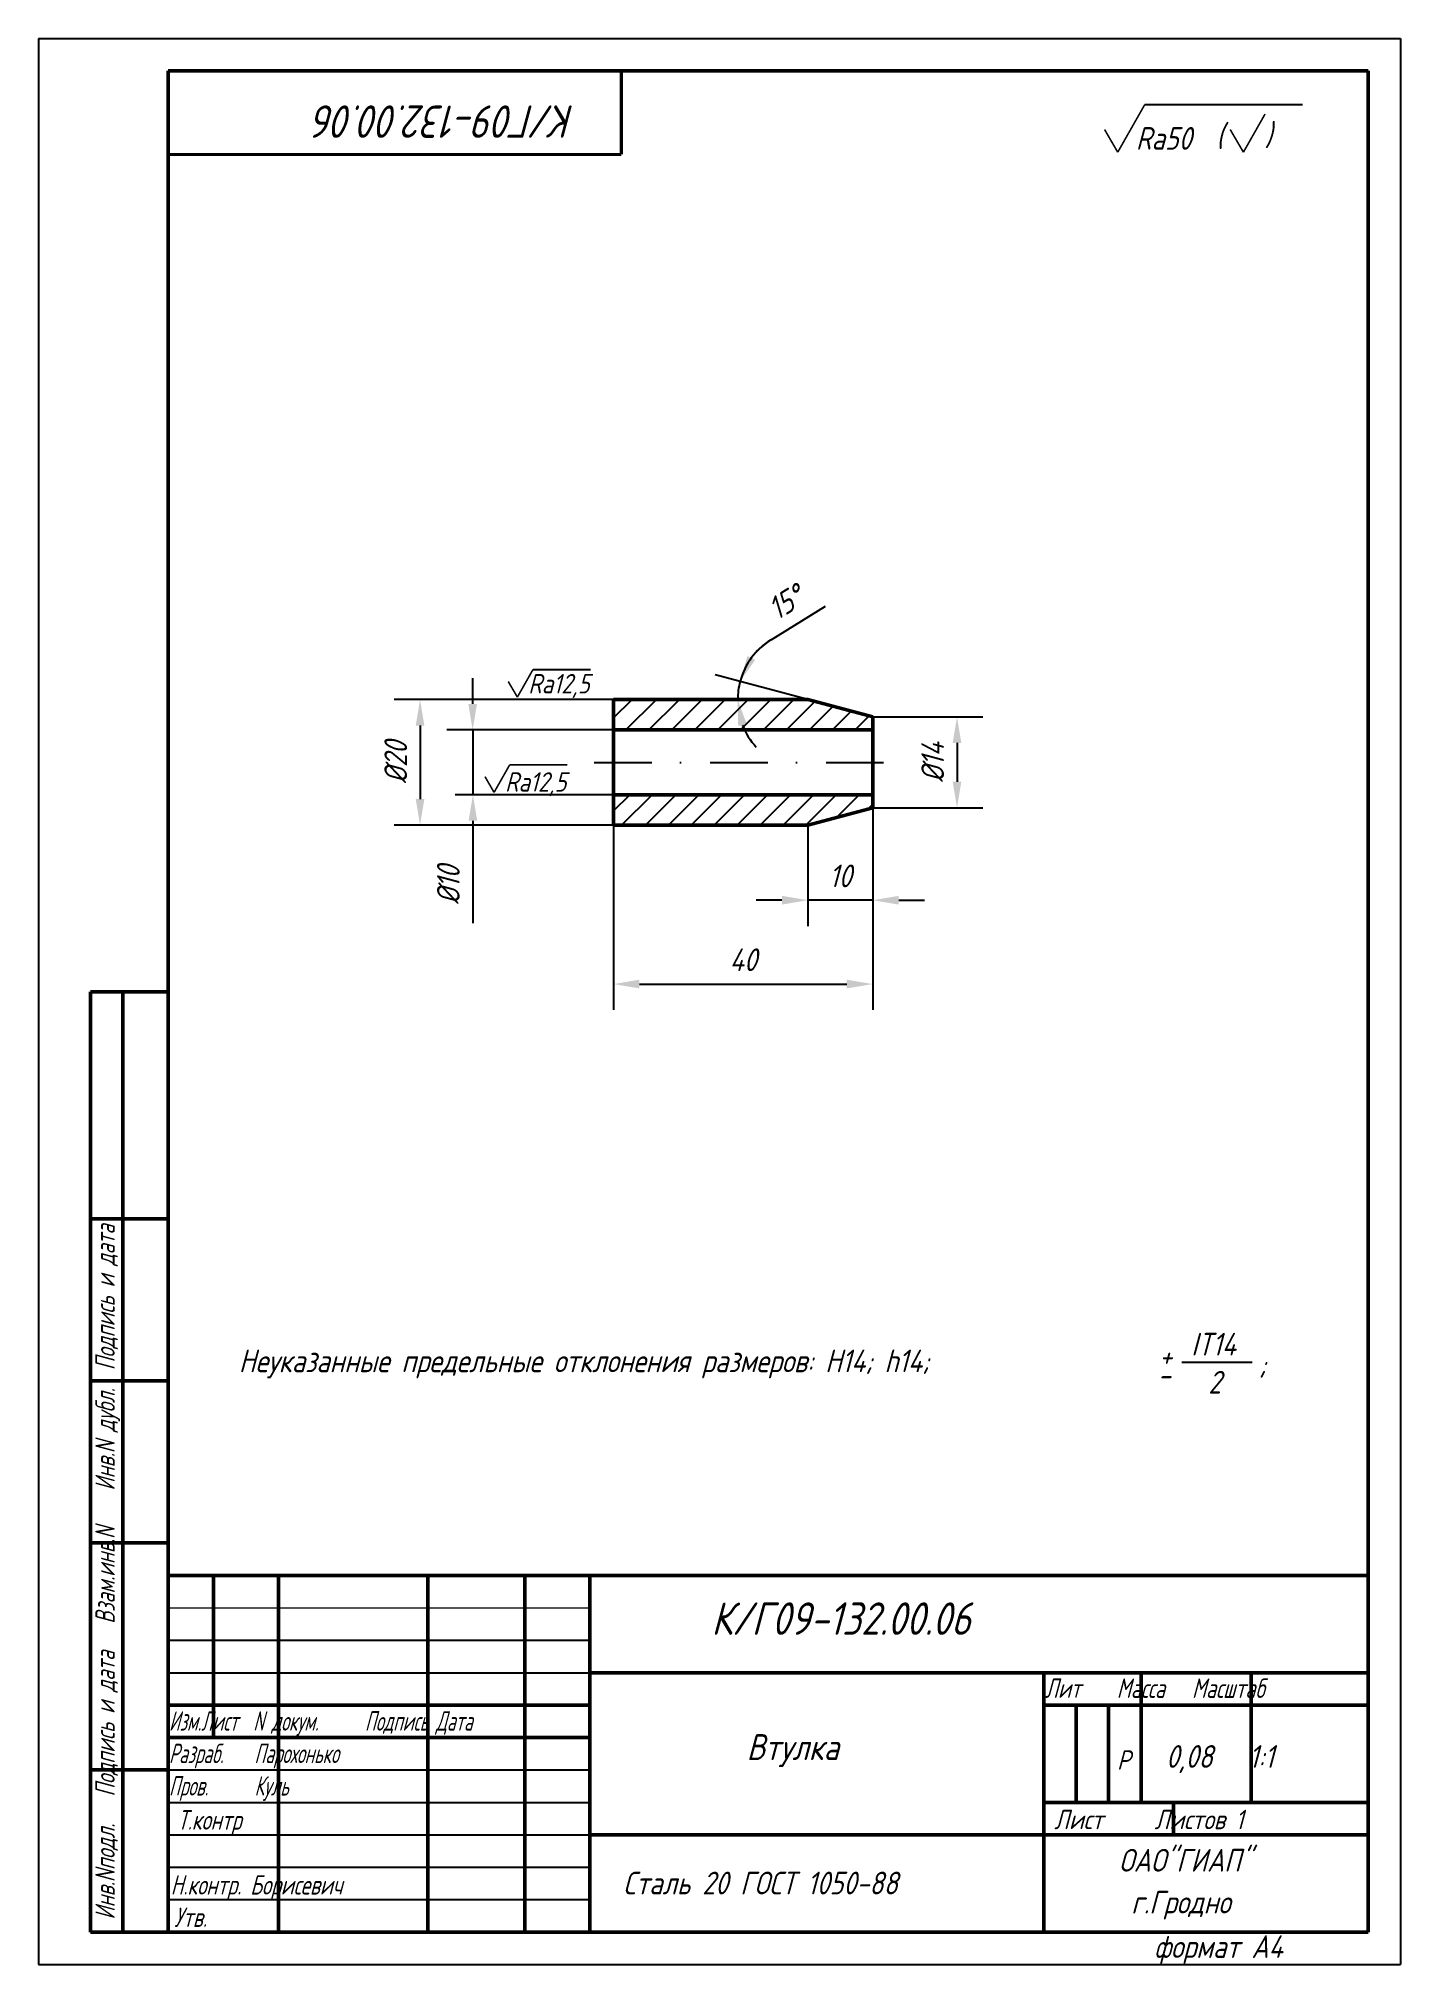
# Model space of a CAD drawing. Header units: inches. Extents: x 0 to 1949, y 0 to 841.
# Drawn here: x 1739.1 to 1949.1, y 12.6 to 309.6 of the extents above; entities that cross this region are included whole.
import ezdxf

# ---------------------------------------------------------------- set-up
doc = ezdxf.new("R2010")
doc.units = ezdxf.units.IN
doc.header["$LTSCALE"] = 0.7
doc.header["$MEASUREMENT"] = 0
doc.linetypes.add('DASHDOT', pattern=[25.4, 12.7, -6.35, 0, -6.35])
doc.styles.add('ROMANC', font='romanc', dxfattribs={"width": 0.8, "oblique": 15, "height": 3.5})
doc.styles.get("Standard").update_dxf_attribs({"font": 'romand.shx', "width": 0.8, "oblique": 15, "height": 3.5})
doc.dimstyles.get("Standard").update_dxf_attribs({"dimtxt": 3.5, "dimasz": 4, "dimexe": 4, "dimexo": 0, "dimgap": 2, "dimtad": 1, "dimdec": 0, "dimdsep": 46, "dimtxsty": 'Standard', "dimcen": 0.09, "dimadec": 0, "dimazin": 0, "dimtfac": 1, "dimtdec": 0, "dimtmove": 0, "dimatfit": 3, "dimfxl": 0, "dimtolj": 1, "dimtzin": 0, "dimlwd": 25, "dimlwe": 25, "dimarcsym": 0})

msp = doc.modelspace()

# ---------------------------------------------------------------- texts
at = {"style": 'ROMANC', "oblique": 15, "width": 0.8}
for s, p in [('(', (1920.7, 292.94)), (')', (1928.2, 293.07))]:
    msp.add_text(s, height=3.5, dxfattribs=at).set_placement(p)
at = {"lineweight": 35, "insert": (1821.84, 294.33), "char_height": 5, "width": 116.2188, "attachment_point": 1, "rotation": 180}
msp.add_mtext('К/Г09-132.00.06 ', dxfattribs=at)
at = {"lineweight": 25, "attachment_point": 1}
for s, insert, char_height, width in [('Ra50', (1908.3, 295.99), 3.5, 29.1251), ('Ra12,5', (1814.62, 211.65), 3, 25.3892), ('Ra12,5', (1811.04, 196.5), 3, 25.3892), ('IT14', (1916.84, 110.05), 3.5, 19.7907), (' Неуказанные предельные отклонения размеров: H14; h14; ', (1768.13, 107.47), 3.5, 158.004), ('+', (1911.89, 108.24), 3.5, 4.3989), ('2', (1919.46, 104.18), 3.5, 17.1446), (';', (1927.28, 106.9), 3.5, 9.0235), ('-', (1911.67, 105.31), 3.5, 6.6548), ('{\\W0.7;Лит    Масса   Масштаб}', (1894.3, 56.75), 3, 48.3624), ('{\\W0.6; Изм.Лист  N докум.      Подпись Дата\\P Разраб.    Парохонько\\P Пров.      Куль}', (1758.03, 51.69), 3, 75.9719), ('Р', (1905.39, 45.67), 3, 4.7355), ('0,08   1:1', (1912.96, 46.47), 3.5, 30.5998), ('{\\W0.7;Т.контр}', (1760.54, 36.43), 3, 65.7648), ('Лист     Листов 1', (1895.71, 36.5), 3, 49.4707), ('Сталь 20 ГОСТ 1050-88', (1829.25, 26.95), 3.5, 67.3789), ('{\\W0.7; Н.контр. Борисевич}', (1758.09, 26.42), 3, 40.546), ('г.Гродно', (1907.6, 24.01), 3.5, 35.0627), ('{\\W0.7;Утв.     }', (1760.03, 21.43), 3, 39.2217), ('формат А4', (1911.13, 17.15), 3.5, 32.7454)]:
    msp.add_mtext(s, dxfattribs=dict(at, insert=insert, char_height=char_height, width=width))
at = {"lineweight": 25, "char_height": 3.5, "attachment_point": 5, "rotation": 90}
for s, insert in [('\\A1;%%C20', (1794.19, 198.02)), ('\\A1;%%C10', (1802.3, 179.11))]:
    msp.add_mtext(s, dxfattribs=dict(at, insert=insert))
at = {"lineweight": 25, "insert": (1747.87, 18.16), "char_height": 3, "width": 144.2887, "attachment_point": 1, "rotation": 90}
msp.add_mtext('{\\W0.7; Инв.Nподл.   Подпись и дата   Взам.инв.N    Инв.N дубл.  Подпись и дата}', dxfattribs=at)
at = {"lineweight": 35, "attachment_point": 1}
for s, insert, char_height, width in [('К/Г09-132.00.06', (1842.84, 68.48), 5, 116.2188), ('ОАО"ГИАП"', (1905.69, 30.46), 3.5, 36.171)]:
    msp.add_mtext(s, dxfattribs=dict(at, insert=insert, char_height=char_height, width=width))
at = {"lineweight": 30, "insert": (1848.3, 48.16), "char_height": 4, "width": 61.9449, "attachment_point": 1}
msp.add_mtext('Втулка ', dxfattribs=at)

# ---------------------------------------------------------------- blocks, each defined once
blk = doc.blocks.new('*D344')
at = {"color": 0, "lineweight": 25}
for p, q in [((1852.06, 216.92), (1860.46, 222.1)), ((1857.74, 207.7), (1843.42, 211.54))]:
    blk.add_line(p, q, dxfattribs=at)
for start, end in [(121.662, 165), (122.4436, 143.7218), (165, 180), (201.2782, 222.5564)]:
    blk.add_arc((1857.74, 207.7), 10.83, start, end, dxfattribs=at)
for points in [[(1849.61, 213.82), (1848.41, 214.4), (1847.28, 210.5)], [(1846.99, 203.64), (1848.31, 203.89), (1846.91, 207.7)]]:
    blk.add_solid(points, dxfattribs=at)
at = {"layer": 'DEFPOINTS', "color": 0, "lineweight": 25}
for p in [(1846.95, 208.64), (1827.77, 207.7), (1857.74, 207.7), (1857.74, 207.7), (1867.74, 205.02)]:
    blk.add_point(p, dxfattribs=at)
at = {"color": 0, "lineweight": 25, "insert": (1854.29, 222.7), "char_height": 3.5, "attachment_point": 5, "rotation": 31.662}
blk.add_mtext('\\A1;15°', dxfattribs=at)
blk = doc.blocks.new('*D345')
at = {"color": 0, "lineweight": 25}
for p, q in [((1867.74, 205.02), (1884.73, 205.02)), ((1880.73, 201.02), (1880.73, 195.02)), ((1867.74, 191.02), (1884.73, 191.02))]:
    blk.add_line(p, q, dxfattribs=at)
for points in [[(1880.06, 201.02), (1881.39, 201.02), (1880.73, 205.02)], [(1880.06, 195.02), (1881.39, 195.02), (1880.73, 191.02)]]:
    blk.add_solid(points, dxfattribs=at)
at = {"layer": 'DEFPOINTS', "color": 0, "lineweight": 25}
for p in [(1867.74, 205.02), (1867.74, 191.02), (1880.73, 191.02)]:
    blk.add_point(p, dxfattribs=at)
at = {"color": 0, "lineweight": 25, "insert": (1876.98, 198.02), "char_height": 3.5, "attachment_point": 5, "rotation": 90}
blk.add_mtext('\\A1;%%C14', dxfattribs=at)
blk = doc.blocks.new('*D346')
at = {"color": 0, "lineweight": 25}
for p, q in [((1867.74, 191.02), (1867.74, 172.76)), ((1857.74, 188.35), (1857.74, 172.76)), ((1853.74, 176.76), (1849.74, 176.76)), ((1867.74, 176.76), (1857.74, 176.76)), ((1871.74, 176.76), (1875.74, 176.76))]:
    blk.add_line(p, q, dxfattribs=at)
for points in [[(1853.74, 177.43), (1853.74, 176.09), (1857.74, 176.76)], [(1871.74, 177.43), (1871.74, 176.09), (1867.74, 176.76)]]:
    blk.add_solid(points, dxfattribs=at)
at = {"layer": 'DEFPOINTS', "color": 0, "lineweight": 25}
for p in [(1867.74, 191.02), (1857.74, 188.35), (1857.74, 176.76)]:
    blk.add_point(p, dxfattribs=at)
at = {"color": 0, "lineweight": 25, "insert": (1862.74, 180.51), "char_height": 3.5, "attachment_point": 5}
blk.add_mtext('\\A1;10', dxfattribs=at)
blk = doc.blocks.new('*D347')
at = {"color": 0, "lineweight": 25}
for p, q in [((1867.74, 191.02), (1867.74, 159.83)), ((1827.77, 188.35), (1827.77, 159.83)), ((1831.77, 163.83), (1863.74, 163.83))]:
    blk.add_line(p, q, dxfattribs=at)
for points in [[(1831.77, 164.5), (1831.77, 163.16), (1827.77, 163.83)], [(1863.74, 164.5), (1863.74, 163.16), (1867.74, 163.83)]]:
    blk.add_solid(points, dxfattribs=at)
at = {"layer": 'DEFPOINTS', "color": 0, "lineweight": 25}
for p in [(1867.74, 191.02), (1827.77, 188.35), (1867.74, 163.83)]:
    blk.add_point(p, dxfattribs=at)
at = {"color": 0, "lineweight": 25, "insert": (1847.76, 167.58), "char_height": 3.5, "attachment_point": 5}
blk.add_mtext('\\A1;40', dxfattribs=at)

# ---------------------------------------------------------------- dimensions: what is measured, and where the dimension line sits
at = {"lineweight": 25}
dim = msp.add_angular_dim_2l(base=(1846.95, 208.64), line1=((1857.74, 207.7), (1827.77, 207.7)), line2=((1867.74, 205.02), (1857.74, 207.7)), dimstyle='Standard', dxfattribs=at)
dim.commit()
dim.dimension.update_dxf_attribs({"geometry": '*D344', "text_midpoint": (1854.29, 222.7)})
dim = msp.add_linear_dim(base=(1880.73, 191.02), p1=(1867.74, 205.02), p2=(1867.74, 191.02), angle=90, text='%%C14', dimstyle='Standard', dxfattribs=at)
dim.commit()
dim.dimension.update_dxf_attribs({"geometry": '*D345', "text_midpoint": (1876.98, 198.02)})
for base, p1, p2, picture, middle in [((1867.74, 163.83), (1827.77, 188.35), (1867.74, 191.02), '*D347', (1847.76, 167.58)), ((1857.74, 176.76), (1867.74, 191.02), (1857.74, 188.35), '*D346', (1862.74, 180.51))]:
    dim = msp.add_linear_dim(base=base, p1=p1, p2=p2, dimstyle='Standard', dxfattribs=at)
    dim.commit()
    dim.dimension.update_dxf_attribs({"geometry": picture, "text_midpoint": middle})

# ---------------------------------------------------------------- linework, layer by layer
for p, q in [((1739.11, 309.64), (1739.11, 12.64)), ((1739.11, 309.64), (1949.11, 309.64)), ((1949.11, 309.64), (1949.11, 12.64)), ((1739.11, 12.64), (1949.11, 12.64))]:
    msp.add_line(p, q)
at = {"lineweight": 50}
for p, q in [((1759.11, 304.64), (1759.11, 17.64)), ((1759.11, 304.64), (1944.11, 304.64)), ((1944.11, 304.64), (1944.11, 17.64)), ((1827.77, 207.7), (1827.77, 188.35)), ((1857.74, 207.7), (1827.77, 207.7)), ((1867.74, 205.02), (1857.74, 207.7)), ((1827.77, 203.02), (1867.74, 203.02)), ((1827.77, 193.02), (1867.74, 193.02)), ((1867.74, 191.02), (1857.74, 188.35)), ((1857.74, 188.35), (1827.77, 188.35)), ((1747.11, 162.64), (1747.11, 17.64)), ((1747.11, 162.64), (1759.11, 162.64)), ((1752.11, 162.64), (1752.11, 17.64)), ((1747.11, 127.64), (1759.11, 127.64)), ((1747.11, 102.64), (1759.11, 102.64)), ((1747.11, 77.64), (1759.11, 77.64)), ((1759.11, 72.64), (1944.11, 72.64)), ((1766.11, 72.64), (1766.11, 47.64)), ((1776.11, 72.64), (1776.11, 17.64)), ((1799.11, 72.64), (1799.11, 17.64)), ((1814.11, 72.64), (1814.11, 17.64)), ((1824.11, 72.64), (1824.11, 17.64)), ((1894.11, 57.64), (1894.11, 17.64)), ((1909.11, 57.64), (1909.11, 37.64)), ((1926.11, 57.64), (1926.11, 37.64)), ((1759.11, 52.64), (1824.11, 52.64)), ((1894.11, 52.64), (1944.11, 52.64)), ((1899.11, 52.64), (1899.11, 37.64)), ((1904.11, 52.64), (1904.11, 37.64)), ((1759.11, 47.64), (1824.11, 47.64)), ((1747.11, 42.64), (1759.11, 42.64)), ((1894.11, 37.64), (1944.11, 37.64)), ((1914.11, 37.64), (1914.11, 32.64)), ((1747.11, 17.64), (1944.11, 17.64))]:
    msp.add_line(p, q, dxfattribs=at)
at = {"lineweight": 25}
for p, q in [((1806.05, 207.02), (1806.05, 211.02)), ((1827.77, 207.7), (1793.94, 207.7)), ((1827.77, 204.86), (1830.62, 207.7)), ((1829.69, 203.02), (1834.37, 207.7)), ((1833.23, 203.02), (1837.79, 207.58)), ((1836.76, 203.02), (1841.44, 207.7)), ((1840.3, 203.02), (1844.97, 207.7)), ((1843.84, 203.02), (1848.51, 207.7)), ((1847.37, 203.02), (1852.04, 207.7)), ((1850.91, 203.02), (1855.58, 207.7)), ((1854.44, 203.02), (1858.83, 207.41)), ((1857.98, 203.02), (1861.61, 206.66)), ((1861.51, 203.02), (1864.4, 205.91)), ((1865.05, 203.02), (1867.19, 205.17)), ((1797.94, 203.7), (1797.94, 192.35)), ((1827.77, 203.02), (1802.05, 203.02)), ((1806.05, 203.02), (1806.05, 193.02)), ((1837.74, 203.02), (1835.74, 203.02)), ((1827.77, 193.02), (1803.34, 193.02)), ((1827.77, 190.53), (1830.27, 193.02)), ((1829.02, 188.35), (1833.7, 193.02)), ((1832.69, 188.35), (1837.37, 193.02)), ((1833.77, 192.96), (1833.84, 193.02)), ((1837.74, 193.02), (1833.77, 193.02)), ((1836.23, 188.35), (1840.91, 193.02)), ((1839.76, 188.35), (1844.44, 193.02)), ((1843.3, 188.35), (1847.98, 193.02)), ((1846.83, 188.35), (1851.51, 193.02)), ((1850.37, 188.35), (1855.05, 193.02)), ((1853.9, 188.35), (1858.58, 193.02)), ((1857.44, 188.35), (1862.12, 193.02)), ((1862.16, 189.53), (1865.66, 193.02)), ((1866.99, 190.82), (1867.74, 191.58)), ((1827.77, 188.35), (1793.94, 188.35)), ((1806.05, 189.02), (1806.05, 173.2)), ((1915.4, 105.53), (1926.22, 105.53)), ((1759.11, 62.64), (1824.11, 62.64)), ((1759.11, 57.64), (1824.11, 57.64)), ((1759.11, 42.64), (1824.11, 42.64)), ((1759.11, 37.64), (1824.11, 37.64)), ((1759.11, 32.64), (1824.11, 32.64)), ((1759.11, 27.64), (1824.11, 27.64)), ((1759.11, 22.64), (1824.11, 22.64))]:
    msp.add_line(p, q, dxfattribs=at)
at = {"linetype": 'Continuous', "lineweight": 50}
msp.add_line((1867.74, 205.02), (1867.74, 191.02), dxfattribs=at)
at = {"linetype": 'DASHDOT'}
msp.add_line((1824.77, 198.02), (1871.02, 198.02), dxfattribs=at)
at = {"lineweight": 15}
msp.add_line((1759.11, 67.64), (1824.11, 67.64), dxfattribs=at)
at = {"color": 1, "lineweight": 50}
for p, q in [((1824.11, 57.64), (1944.11, 57.64)), ((1824.11, 32.64), (1944.11, 32.64))]:
    msp.add_line(p, q, dxfattribs=at)
for points, const_width in [([(1828.96, 291.76), (1828.96, 304.76)], 0.5), ([(1905.51, 292.11), (1909.68, 299.45)], 0.25), ([(1909.68, 299.45), (1934.04, 299.45)], 0.3), ([(1924.89, 292.11), (1928.23, 298)], 0.25), ([(1903.48, 295.61), (1905.51, 292.11)], 0.25), ([(1922.85, 295.61), (1924.89, 292.11)], 0.25), ([(1758.96, 291.76), (1828.96, 291.76)], 0.5), ([(1812.94, 208.08), (1815.35, 212.33)], 0.25), ([(1815.35, 212.33), (1824.22, 212.33)], 0.3), ([(1811.53, 210.49), (1812.94, 208.08)], 0.25), ([(1809.35, 193.39), (1811.76, 197.64)], 0.25), ([(1811.76, 197.64), (1820.63, 197.64)], 0.3), ([(1807.95, 195.81), (1809.35, 193.39)], 0.25)]:
    msp.add_lwpolyline(points, dxfattribs=dict(const_width=const_width))
at = {"lineweight": 25}
for points in [[(1797.27, 203.7), (1798.6, 203.7), (1797.94, 207.7)], [(1805.38, 207.02), (1806.71, 207.02), (1806.05, 203.02)], [(1797.27, 192.35), (1798.6, 192.35), (1797.94, 188.35)], [(1805.42, 189.02), (1806.75, 189.02), (1806.09, 193.02)]]:
    msp.add_solid(points, dxfattribs=at)

msp.set_redraw_order([(e.dxf.handle, doc.entitydb.next_handle()) for e in msp.query("TEXT MTEXT ATTDEF DIMENSION ARC_DIMENSION")])  # texts and dimensions are drawn at this point

doc.saveas('drawing.dxf')
